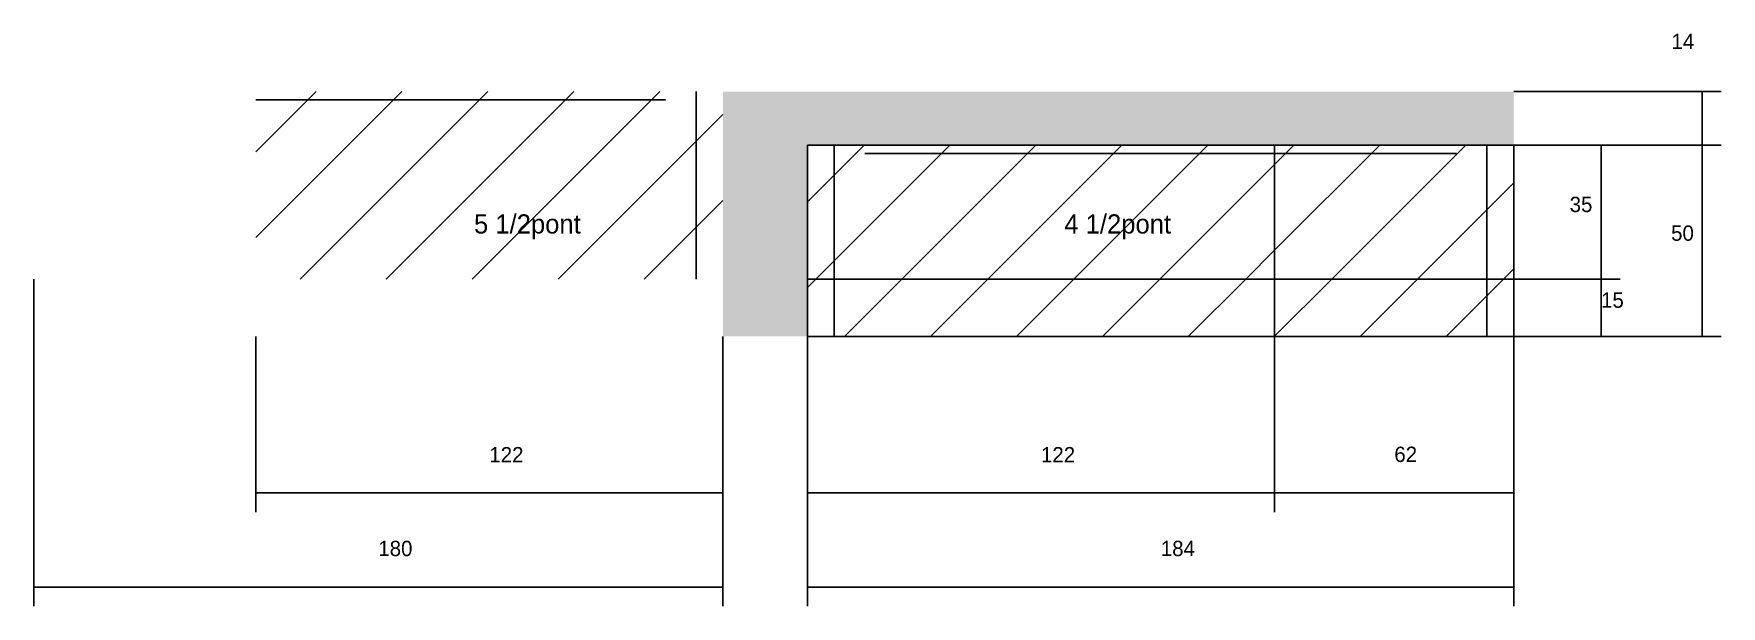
# Model space of a CAD drawing. Header units: metres. Extents: x -7920 to -6066, y 8238 to 8647.
# Drawn here: x -7920.4 to -7479.6, y 8497.6 to 8647.2 of the extents above; entities that cross this region are included whole.
import ezdxf

# ---------------------------------------------------------------- set-up
doc = ezdxf.new("R2010")
doc.units = ezdxf.units.M
for name, color, linetype in [('COTA', 4, 'Continuous'), ('Hachura', 253, 'Continuous'), ('NOMENCLATURA', 7, 'Continuous'), ('Painéis', 200, 'Continuous'), ('SARR_2.2x7', 40, 'Continuous')]:
    doc.layers.add(name, color=color, linetype=linetype)

msp = doc.modelspace()

# ---------------------------------------------------------------- texts
at = {"layer": 'COTA'}
for s, p in [('14', (-7492.6, 8643.2)), ('35', (-7519.2, 8600.6)), ('50', (-7492.7, 8593.1)), ('15', (-7511, 8575.6)), ('122', (-7801.4, 8535.2)), ('122', (-7657.3, 8535.2)), ('62', (-7565, 8535.3)), ('180', (-7830.4, 8510.7)), ('184', (-7626, 8510.7))]:
    msp.add_text(s, height=4, dxfattribs=at).set_placement(p)
at = {"layer": 'NOMENCLATURA'}
for s, p in [('5 1/2pont', (-7805.4, 8595)), ('4 1/2pont', (-7651.2, 8595))]:
    msp.add_text(s, height=5, dxfattribs=at).set_placement(p)

# ---------------------------------------------------------------- hatches: boundary and pattern name
at = {"layer": 'COTA'}
h = msp.add_hatch(dxfattribs=at)
h.set_pattern_fill('AR-CONC', scale=0.03)
h.paths.add_polyline_path([(-7718.3, 8568.1), (-7718.3, 8618.1), (-7533.8, 8618.1), (-7533.8, 8632.1), (-7740.4, 8632.1), (-7740.4, 8568.1)])
at = {"layer": 'Hachura'}
h = msp.add_hatch(dxfattribs=at)
h.set_pattern_fill('ANSI31', scale=5)
h.paths.add_polyline_path([(-7740.4, 8632.1), (-7862.4, 8632.1), (-7862.4, 8583.1), (-7740.4, 8583.1)])
h = msp.add_hatch(dxfattribs=at)
h.set_pattern_fill('ANSI31', scale=5)
h.paths.add_polyline_path([(-7718.3, 8618.1), (-7718.3, 8583.1), (-7596.3, 8583.1), (-7596.3, 8618.1)])
h = msp.add_hatch(dxfattribs=at)
h.set_pattern_fill('ANSI31', scale=5)
h.paths.add_polyline_path([(-7596.3, 8618.1), (-7596.3, 8583.1), (-7533.8, 8583.1), (-7533.8, 8618.1)])
h = msp.add_hatch(dxfattribs=at)
h.set_pattern_fill('ANSI31', scale=5)
h.paths.add_polyline_path([(-7718.3, 8583.1), (-7718.3, 8568.1), (-7596.3, 8568.1), (-7596.3, 8583.1)])
h = msp.add_hatch(dxfattribs=at)
h.set_pattern_fill('ANSI31', scale=5)
h.paths.add_polyline_path([(-7533.8, 8568.1), (-7533.8, 8583.1), (-7596.3, 8583.1), (-7596.3, 8568.1)])

# ---------------------------------------------------------------- linework, layer by layer
at = {"layer": 'COTA'}
for p, q in [((-7533.8, 8632.1), (-7479.6, 8632.1)), ((-7484.6, 8618.1), (-7484.6, 8632.1)), ((-7533.8, 8618.1), (-7479.6, 8618.1)), ((-7533.8, 8618.1), (-7506, 8618.1)), ((-7533.8, 8618.1), (-7479.6, 8618.1)), ((-7511, 8583.1), (-7511, 8618.1)), ((-7484.6, 8568.1), (-7484.6, 8618.1)), ((-7920.4, 8583.1), (-7920.4, 8497.6)), ((-7533.8, 8583.1), (-7506, 8583.1)), ((-7533.8, 8583.1), (-7506, 8583.1)), ((-7511, 8568.1), (-7511, 8583.1)), ((-7862.4, 8568.1), (-7862.4, 8522.2)), ((-7740.4, 8568.1), (-7740.4, 8522.2)), ((-7740.4, 8568.1), (-7740.4, 8497.6)), ((-7718.3, 8568.1), (-7718.3, 8522.2)), ((-7718.3, 8568.1), (-7718.3, 8497.6)), ((-7596.3, 8568.1), (-7596.3, 8522.2)), ((-7596.3, 8568.1), (-7596.3, 8522.2)), ((-7533.8, 8568.1), (-7533.8, 8522.2)), ((-7533.8, 8568.1), (-7533.8, 8497.6)), ((-7533.8, 8568.1), (-7479.6, 8568.1)), ((-7533.8, 8568.1), (-7506, 8568.1)), ((-7862.4, 8527.2), (-7740.4, 8527.2)), ((-7718.3, 8527.2), (-7596.3, 8527.2)), ((-7596.3, 8527.2), (-7533.8, 8527.2)), ((-7920.4, 8502.6), (-7740.4, 8502.6)), ((-7718.3, 8502.6), (-7533.8, 8502.6))]:
    msp.add_line(p, q, dxfattribs=at)
at = {"layer": 'Painéis'}
for p, q in [((-7718.3, 8618.1), (-7533.8, 8618.1)), ((-7718.3, 8568.1), (-7718.3, 8618.1)), ((-7596.3, 8568.1), (-7596.3, 8618.1)), ((-7533.8, 8568.1), (-7533.8, 8618.1)), ((-7718.3, 8583.1), (-7533.8, 8583.1)), ((-7718.3, 8568.1), (-7533.8, 8568.1))]:
    msp.add_line(p, q, dxfattribs=at)
at = {"layer": 'SARR_2.2x7'}
for p, q in [((-7747.4, 8583.1), (-7747.4, 8632.1)), ((-7862.4, 8629.9), (-7755.4, 8629.9)), ((-7711.3, 8568.1), (-7711.3, 8618.1)), ((-7540.8, 8568.1), (-7540.8, 8618.1)), ((-7703.3, 8615.9), (-7596.3, 8615.9)), ((-7596.3, 8615.9), (-7548.8, 8615.9))]:
    msp.add_line(p, q, dxfattribs=at)

msp.set_redraw_order([(e.dxf.handle, doc.entitydb.next_handle()) for e in msp.query("TEXT MTEXT ATTDEF DIMENSION ARC_DIMENSION")])  # texts and dimensions are drawn at this point

doc.saveas('drawing.dxf')
